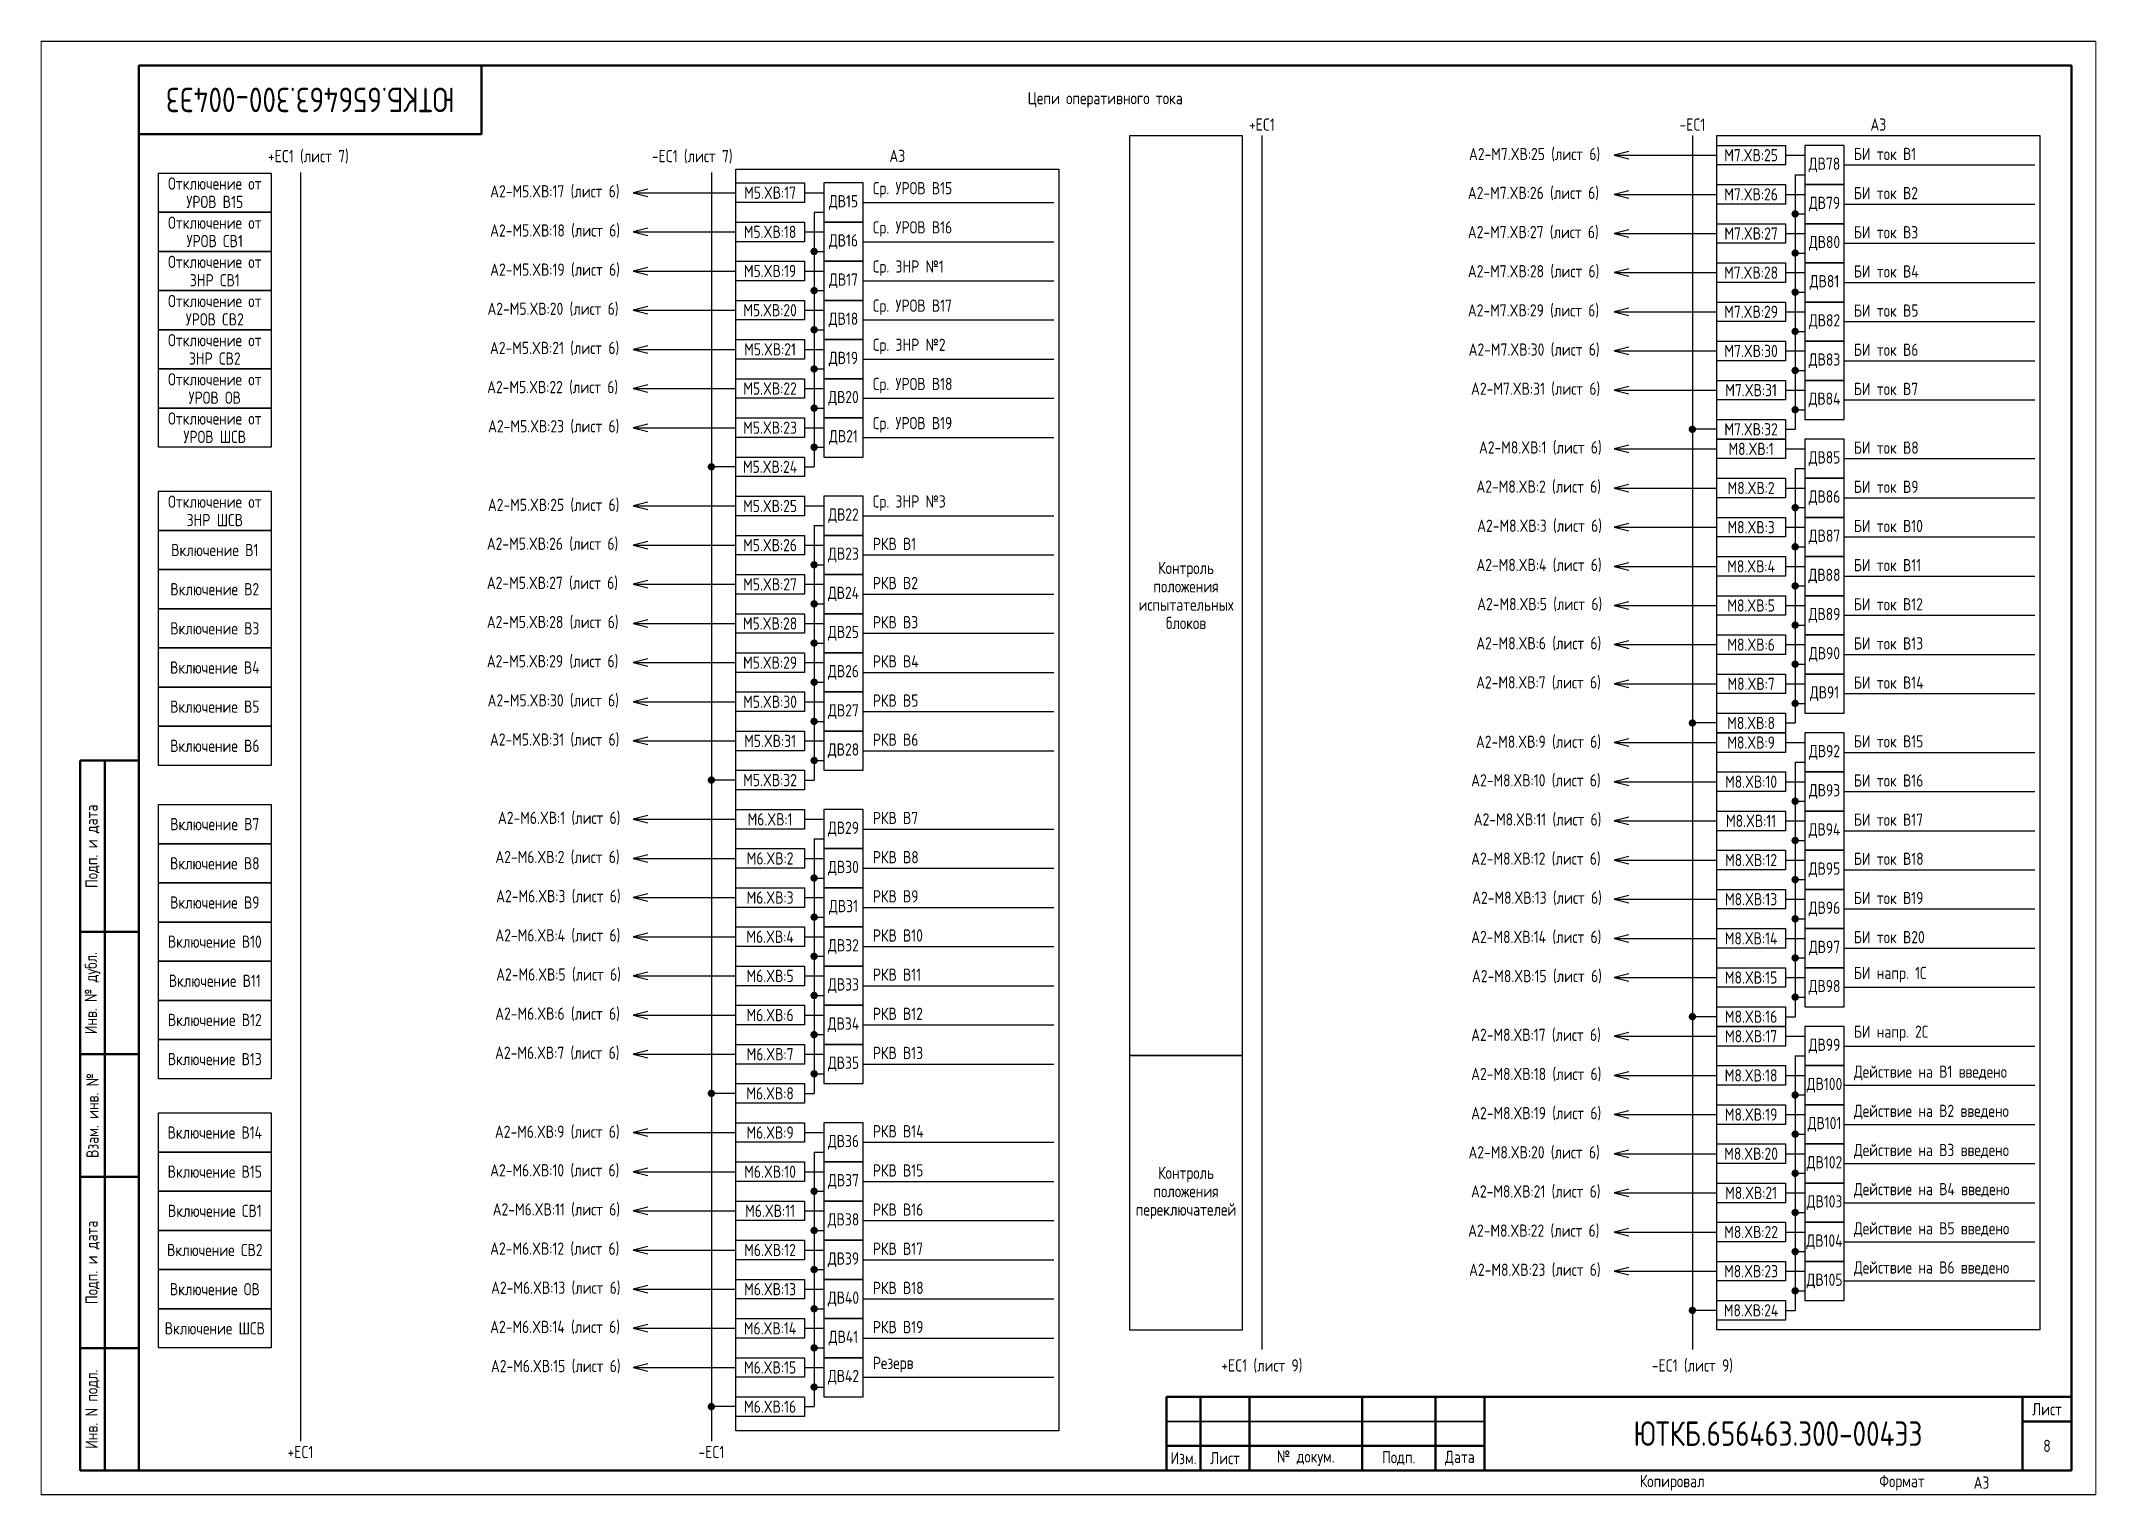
# Paper-space layout 'Лист8' of a CAD drawing. Header units: millimetres, sheet in inches. Extents: x 138.6 to 148.7, y 94.4 to 101.5.
# The model-space entities are those that its viewports show. They can reach past a viewport. Long polylines and large blocks are cut down to what shows.
import ezdxf

# ---------------------------------------------------------------- set-up
doc = ezdxf.new("R2010")
doc.units = ezdxf.units.MM
doc.styles.add('Gost_type_A', font='GOST_0.TTF')

psp = doc.layouts.new('Лист8')

msp = doc.modelspace()

# ---------------------------------------------------------------- texts
at = {"insert": (2995, 285), "char_height": 5, "width": 70, "attachment_point": 5, "rotation": 180, "style": 'Gost_type_A'}
msp.add_mtext('ЮТКБ.656463.300-004Э3', dxfattribs=at)
at = {"char_height": 2.5, "style": 'Gost_type_A'}
for s, insert, width, attachment_point, line_spacing_factor in [('Цепи оперативного тока', (3157.5, 285), 395, 5, 0.9), ('A3', (3315.52, 278.69), 66, 8, 0.9), ('A3', (3115, 272.29), 66, 8, 0.9), ('A2-M7.XВ:25 (лист 6)', (3231.85, 273.8), 31, 4, 0.8), ('Отключение от УРОВ B15', (2975.5, 266.02), 23, 5, 0.9), ('A2-M5.XВ:17 (лист 6)', (3031.78, 266.19), 31, 4, 0.8), ('A2-M7.XВ:26 (лист 6)', (3231.62, 265.86), 31, 4, 0.8), ('Отключение от УРОВ СB1', (2975.5, 258.02), 23, 5, 0.9), ('A2-M5.XВ:18 (лист 6)', (3031.78, 258.19), 31, 4, 0.8), ('A2-M7.XВ:27 (лист 6)', (3231.62, 257.86), 31, 4, 0.8), ('Отключение от ЗНР СВ1', (2975.5, 250.02), 23, 5, 0.9), ('A2-M5.XВ:19 (лист 6)', (3031.78, 250.19), 31, 4, 0.8), ('A2-M7.XВ:28 (лист 6)', (3231.62, 249.86), 31, 4, 0.8), ('Отключение от УРОВ СB2', (2975.5, 242.02), 23, 5, 0.9), ('A2-M5.XВ:20 (лист 6)', (3031.23, 242.19), 31, 4, 0.8), ('A2-M7.XВ:29 (лист 6)', (3231.62, 241.86), 31, 4, 0.8), ('Отключение от ЗНР СВ2', (2975.5, 234.02), 23, 5, 0.9), ('A2-M5.XВ:21 (лист 6)', (3031.74, 234.19), 31, 4, 0.8), ('A2-M7.XВ:30 (лист 6)', (3231.78, 233.86), 31, 4, 0.8), ('Отключение от УРОВ ОB', (2975.5, 226.02), 23, 5, 0.9), ('A2-M5.XВ:22 (лист 6)', (3031.16, 226.19), 31, 4, 0.8), ('A2-M7.XВ:31 (лист 6)', (3232.27, 225.86), 31, 4, 0.8), ('Отключение от УРОВ ШСB', (2975.5, 218.02), 23, 5, 0.9), ('A2-M5.XВ:23 (лист 6)', (3031.36, 218.19), 31, 4, 0.8), ('A2-M8.XВ:1 (лист 6)', (3233.89, 213.86), 31, 4, 0.8), ('A2-M8.XВ:2 (лист 6)', (3233.37, 205.86), 31, 4, 0.8), ('Отключение от ЗНР ШСВ', (2975.5, 201.02), 23, 5, 0.9), ('A2-M5.XВ:25 (лист 6)', (3031.32, 202.13), 31, 4, 0.8), ('A2-M8.XВ:3 (лист 6)', (3233.53, 197.86), 31, 4, 0.8), ('Включение В1', (2975.5, 193.02), 23, 5, 0.9), ('A2-M5.XВ:26 (лист 6)', (3031.1, 194.19), 31, 4, 0.8), ('Контроль положения\\Pиспытательных блоков', (3174.02, 183.74), 23, 5, 0.9), ('A2-M8.XВ:4 (лист 6)', (3233.37, 189.86), 31, 4, 0.8), ('Включение В2', (2975.5, 185.02), 23, 5, 0.9), ('A2-M5.XВ:27 (лист 6)', (3031.1, 186.19), 31, 4, 0.8), ('A2-M8.XВ:5 (лист 6)', (3233.53, 181.86), 31, 4, 0.8), ('Включение В3', (2975.5, 177.02), 23, 5, 0.9), ('A2-M5.XВ:28 (лист 6)', (3031.1, 178.19), 31, 4, 0.8), ('A2-M8.XВ:6 (лист 6)', (3233.34, 173.86), 31, 4, 0.8), ('Включение В4', (2975.5, 169.02), 23, 5, 0.9), ('A2-M5.XВ:29 (лист 6)', (3031.1, 170.19), 31, 4, 0.8), ('A2-M5.XВ:30 (лист 6)', (3031.26, 162.19), 31, 4, 0.8), ('A2-M8.XВ:7 (лист 6)', (3233.31, 165.86), 31, 4, 0.8), ('Включение В5', (2975.5, 161.02), 23, 5, 0.9), ('A2-M5.XВ:31 (лист 6)', (3031.74, 154.19), 31, 4, 0.8), ('Включение В6', (2975.5, 153.02), 23, 5, 0.9), ('A2-M8.XВ:9 (лист 6)', (3233.27, 153.73), 31, 4, 0.8), ('A2-M8.XВ:10 (лист 6)', (3232.3, 145.86), 31, 4, 0.8), ('A2-M6.XВ:1 (лист 6)', (3033.37, 138.19), 31, 4, 0.8), ('A2-M8.XВ:11 (лист 6)', (3232.82, 137.86), 31, 4, 0.8), ('Включение В7', (2975.5, 137.02), 23, 5, 0.9), ('Включение В8', (2975.5, 129.02), 23, 5, 0.9), ('A2-M6.XВ:2 (лист 6)', (3032.85, 130.19), 31, 4, 0.8), ('A2-M8.XВ:12 (лист 6)', (3232.3, 129.86), 31, 4, 0.8), ('Включение В9', (2975.5, 121.02), 23, 5, 0.9), ('A2-M6.XВ:3 (лист 6)', (3033.01, 122.19), 31, 4, 0.8), ('A2-M8.XВ:13 (лист 6)', (3232.5, 121.86), 31, 4, 0.8), ('Включение В10', (2975.5, 113.02), 23, 5, 0.9), ('A2-M6.XВ:4 (лист 6)', (3032.85, 114.19), 31, 4, 0.8), ('A2-M8.XВ:14 (лист 6)', (3232.3, 113.86), 31, 4, 0.8), ('Включение В11', (2975.5, 105.02), 23, 5, 0.9), ('A2-M6.XВ:5 (лист 6)', (3033.01, 106.19), 31, 4, 0.8), ('A2-M8.XВ:15 (лист 6)', (3232.46, 105.86), 31, 4, 0.8), ('Включение В12', (2975.5, 97.02), 23, 5, 0.9), ('A2-M6.XВ:6 (лист 6)', (3032.82, 98.19), 31, 4, 0.8), ('A2-M8.XВ:17 (лист 6)', (3232.3, 93.86), 31, 4, 0.8), ('Включение В13', (2975.5, 89.02), 23, 5, 0.9), ('A2-M6.XВ:7 (лист 6)', (3032.78, 90.19), 31, 4, 0.8), ('A2-M8.XВ:18 (лист 6)', (3232.3, 85.86), 31, 4, 0.8), ('A2-M6.XВ:9 (лист 6)', (3032.75, 74.06), 31, 4, 0.8), ('A2-M8.XВ:19 (лист 6)', (3232.3, 77.86), 31, 4, 0.8), ('Включение В14', (2975.5, 74.02), 23, 5, 0.9), ('A2-M8.XВ:20 (лист 6)', (3231.75, 69.86), 31, 4, 0.8), ('Включение В15', (2975.5, 66.02), 23, 5, 0.9), ('A2-M6.XВ:10 (лист 6)', (3031.78, 66.19), 31, 4, 0.8), ('Контроль положения\\Pпереключателей', (3174.02, 61.7), 23, 5, 0.9), ('A2-M8.XВ:21 (лист 6)', (3232.27, 61.86), 31, 4, 0.8), ('Включение СВ1', (2975.5, 58.02), 23, 5, 0.9), ('A2-M6.XВ:11 (лист 6)', (3032.3, 58.19), 31, 4, 0.8), ('A2-M8.XВ:22 (лист 6)', (3231.68, 53.86), 31, 4, 0.8), ('Включение СВ2', (2975.5, 50.02), 23, 5, 0.9), ('A2-M6.XВ:12 (лист 6)', (3031.78, 50.19), 31, 4, 0.8), ('A2-M8.XВ:23 (лист 6)', (3231.88, 45.86), 31, 4, 0.8), ('Включение ОВ', (2975.5, 42.02), 23, 5, 0.9), ('A2-M6.XВ:13 (лист 6)', (3031.97, 42.19), 31, 4, 0.8), ('Включение ШСВ', (2975.5, 34.02), 23, 5, 0.9), ('A2-M6.XВ:14 (лист 6)', (3031.78, 34.19), 31, 4, 0.8), ('A2-M6.XВ:15 (лист 6)', (3031.94, 26.19), 31, 4, 0.8)]:
    msp.add_mtext(s, dxfattribs=dict(at, insert=insert, width=width, attachment_point=attachment_point, line_spacing_factor=line_spacing_factor))
at = {"style": 'Gost_type_A'}
for s, insert, char_height, width, attachment_point in [('+EC1', (3189.52, 278.69), 2.5, 20, 8), ('-EC1', (3277.52, 278.69), 2.5, 20, 8), ('+EC1 (лист 7)', (2994.62, 272), 2.5, 17.4877, 8), ('-EC1 (лист 7)', (3073.08, 272), 2.5, 18.5192, 8), ('M7.XВ:25', (3289.52, 273.69), 2.5, 14, 5), ('БИ ток В1', (3310.52, 272.69), 2.5, 27.8465, 7), ('M5.XВ:17', (3089, 266.02), 2.5, 14, 5), ('Ср. УРОВ В15', (3110, 265.02), 2.5, 35.7119, 7), ('M7.XВ:26', (3289.52, 265.69), 2.5, 14, 5), ('БИ ток В2', (3310.52, 264.69), 2.5, 27.8465, 7), ('M5.XВ:18', (3089, 258.02), 2.5, 14, 5), ('Ср. УРОВ В16', (3110, 257.02), 2.5, 41.1416, 7), ('M7.XВ:27', (3289.52, 257.69), 2.5, 14, 5), ('БИ ток В3', (3310.52, 256.69), 2.5, 35.933, 7), ('Ср. ЗНР №1', (3110, 249.02), 2.5, 27.8465, 7), ('M5.XВ:19', (3089, 250.02), 2.5, 14, 5), ('M7.XВ:28', (3289.52, 249.69), 2.5, 14, 5), ('БИ ток В4', (3310.52, 248.69), 2.5, 41.868, 7), ('Ср. УРОВ В17', (3110, 241.02), 2.5, 27.8465, 7), ('M5.XВ:20', (3089, 242.02), 2.5, 14, 5), ('M7.XВ:29', (3289.52, 241.69), 2.5, 14, 5), ('БИ ток В5', (3310.52, 240.69), 2.5, 42.9636, 7), ('M5.XВ:21', (3089, 234.02), 2.5, 14, 5), ('Ср. ЗНР №2 ', (3110, 233.02), 2.5, 33.4848, 7), ('M7.XВ:30', (3289.52, 233.69), 2.5, 14, 5), ('БИ ток В6', (3310.52, 232.69), 2.5, 40.0707, 7), ('M5.XВ:22', (3089, 226.02), 2.5, 14, 5), ('Ср. УРОВ В18', (3110, 225.02), 2.5, 35.3544, 7), ('M7.XВ:31', (3289.52, 225.69), 2.5, 14, 5), ('БИ ток В7', (3310.52, 224.69), 2.5, 38, 7), ('M5.XВ:23', (3089, 218.02), 2.5, 14, 5), ('Ср. УРОВ В19', (3110, 217.02), 2.5, 27.8465, 7), ('M7.XВ:32', (3289.52, 217.69), 2.5, 14, 5), ('M8.XВ:1', (3289.52, 213.69), 2.5, 14, 5), ('БИ ток В8', (3310.52, 212.69), 2.5, 29.668, 7), ('M5.XВ:24', (3089, 210.02), 2.5, 14, 5), ('M8.XВ:2', (3289.52, 205.69), 2.5, 14, 5), ('БИ ток В9', (3310.52, 204.69), 2.5, 30.6324, 7), ('M5.XВ:25', (3089, 202.02), 2.5, 14, 5), ('Ср. ЗНР №3', (3110, 201.02), 2.5, 27.8465, 7), ('M8.XВ:3', (3289.52, 197.69), 2.5, 14, 5), ('БИ ток В10', (3310.52, 196.69), 2.5, 30.6324, 7), ('M5.XВ:26', (3089, 194.02), 2.5, 14, 5), ('РКВ В1', (3110, 193.02), 2.5, 27.8465, 7), ('M8.XВ:4', (3289.52, 189.69), 2.5, 14, 5), ('БИ ток В11', (3310.52, 188.69), 2.5, 27.8465, 7), ('M5.XВ:27', (3089, 186.02), 2.5, 14, 5), ('РКВ В2', (3110, 185.02), 2.5, 35.933, 7), ('M8.XВ:5', (3289.52, 181.69), 2.5, 14, 5), ('БИ ток В12', (3310.52, 180.69), 2.5, 27.8465, 7), ('M5.XВ:28', (3089, 178.02), 2.5, 14, 5), ('РКВ В3', (3110, 177.02), 2.5, 41.868, 7), ('M8.XВ:6', (3289.52, 173.69), 2.5, 14, 5), ('БИ ток В13', (3310.52, 172.69), 2.5, 27.8465, 7), ('M5.XВ:29', (3089, 170.02), 2.5, 14, 5), ('РКВ В4', (3110, 169.02), 2.5, 42.9636, 7), ('M8.XВ:7', (3289.52, 165.69), 2.5, 14, 5), ('БИ ток В14', (3310.52, 164.69), 2.5, 33.5921, 7), ('M5.XВ:30', (3089, 162.02), 2.5, 14, 5), ('РКВ В5', (3110, 161.02), 2.5, 40.0707, 7), ('РКВ В6', (3110, 153.02), 2.5, 38, 7), ('M8.XВ:8', (3289.52, 157.69), 2.5, 14, 5), ('M5.XВ:31', (3089, 154.02), 2.5, 14, 5), ('M8.XВ:9', (3289.52, 153.69), 2.5, 14, 5), ('БИ ток В15', (3310.52, 152.69), 2.5, 27.8465, 7), ('M5.XВ:32', (3089, 146.02), 2.5, 14, 5), ('БИ ток В16', (3310.52, 144.69), 2.5, 39.1584, 7), ('M8.XВ:10', (3289.52, 145.69), 2.5, 14, 5), ('M6.XВ:1', (3089, 138.02), 2.5, 14, 5), ('РКВ В7', (3110, 137.02), 2.5, 29.668, 7), ('M8.XВ:11', (3289.52, 137.69), 2.5, 14, 5), ('\\pxt5;БИ ток В17', (3310.52, 136.69), 2.5, 27.8465, 7), ('M6.XВ:2', (3089, 130.02), 2.5, 14, 5), ('РКВ В8', (3110, 129.02), 2.5, 30.6324, 7), ('M8.XВ:12', (3289.52, 129.69), 2.5, 14, 5), ('БИ ток В18', (3310.52, 128.69), 2.5, 36.4793, 7), ('M6.XВ:3', (3089, 122.02), 2.5, 14, 5), ('РКВ В9', (3110, 121.02), 2.5, 30.6324, 7), ('M8.XВ:13', (3289.52, 121.69), 2.5, 14, 5), ('\\pxt4;БИ ток В19', (3310.52, 120.69), 2.5, 27.8465, 7), ('M6.XВ:4', (3089, 114.02), 2.5, 14, 5), ('РКВ В10', (3110, 113.02), 2.5, 27.8465, 7), ('M8.XВ:14', (3289.52, 113.69), 2.5, 14, 5), ('БИ ток В20', (3310.52, 112.69), 2.5, 35.3878, 7), ('M6.XВ:5', (3089, 106.02), 2.5, 14, 5), ('РКВ В11', (3110, 105.02), 2.5, 27.8465, 7), ('M8.XВ:15', (3289.52, 105.69), 2.5, 14, 5), ('БИ напр. 1С', (3310.52, 104.69), 2.5, 27.8465, 7), ('M6.XВ:6', (3089, 98.02), 2.5, 14, 5), ('РКВ В12', (3110, 97.02), 2.5, 27.8465, 7), ('M8.XВ:16', (3289.52, 97.69), 2.5, 14, 5), ('M8.XВ:17', (3289.52, 93.69), 2.5, 14, 5), ('БИ напр. 2С', (3310.52, 92.69), 2.5, 35.7119, 7), ('M6.XВ:7', (3089, 90.02), 2.5, 14, 5), ('РКВ В13', (3110, 89.02), 2.5, 33.5921, 7), ('M8.XВ:18', (3289.52, 85.69), 2.5, 14, 5), ('Действие на В1 введено', (3310.52, 84.69), 2.5, 41.1416, 7), ('M6.XВ:8', (3089, 82.02), 2.5, 14, 5), ('M8.XВ:19', (3289.52, 77.69), 2.5, 14, 5), ('Действие на В2 введено', (3310.52, 76.69), 2.5, 36.2619, 7), ('M6.XВ:9', (3089, 74.02), 2.5, 14, 5), ('РКВ В14', (3110, 73.02), 2.5, 27.8465, 7), ('Действие на В3 введено', (3310.52, 68.69), 2.5, 34.3795, 7), ('M6.XВ:10', (3089, 66.02), 2.5, 14, 5), ('РКВ В15', (3110, 65.02), 2.5, 39.1584, 7), ('M8.XВ:20', (3289.52, 69.69), 2.5, 14, 5), ('Действие на В4 введено', (3310.52, 60.69), 2.5, 33.4848, 7), ('M6.XВ:11', (3089, 58.02), 2.5, 14, 5), ('РКВ В16', (3110, 57.02), 2.5, 27.8465, 7), ('M8.XВ:21', (3289.52, 61.69), 2.5, 14, 5), ('M8.XВ:22', (3289.52, 53.69), 2.5, 14, 5), ('Действие на В5 введено', (3310.52, 52.69), 2.5, 35.3544, 7), ('M6.XВ:12', (3089, 50.02), 2.5, 14, 5), ('РКВ В17', (3110, 49.02), 2.5, 36.4793, 7), ('M8.XВ:23', (3289.52, 45.69), 2.5, 14, 5), ('Действие на В6 введено', (3310.52, 44.69), 2.5, 38.1443, 7), ('M6.XВ:13', (3089, 42.02), 2.5, 14, 5), ('\\pxt4;РКВ В18', (3110, 41.02), 2.5, 27.8465, 7), ('M8.XВ:24', (3289.52, 37.69), 2.5, 14, 5), ('M6.XВ:14', (3089, 34.02), 2.5, 14, 5), ('РКВ В19', (3110, 33.02), 2.5, 35.3878, 7), ('M6.XВ:15', (3089, 26.02), 2.5, 14, 5), ('Резерв', (3110, 25.02), 2.5, 27.8465, 7), ('+EC1 (лист 9)', (3189.52, 27.69), 2.5, 20, 2), ('-EC1 (лист 9)', (3277.52, 27.69), 2.5, 20, 2), ('M6.XВ:16', (3089, 18.02), 2.5, 14, 5), ('ЮТКБ.656463.300-004Э3', (3295, 12.5), 5, 120, 5), ('+EC1', (2993, 10), 2.5, 20, 2), ('-EC1', (3077, 10), 2.5, 20, 2), ('8', (3350, 10), 2.5, 10, 5), ('A3', (3335, 2.5), 2.5, 20, 4)]:
    msp.add_mtext(s, dxfattribs=dict(at, insert=insert, char_height=char_height, width=width, attachment_point=attachment_point))
at = {"color": 2, "char_height": 2.5, "width": 7.9998, "attachment_point": 5, "style": 'Gost_type_A'}
for s, insert in [('ДВ78', (3304.52, 271.69)), ('ДВ15', (3104, 264.02)), ('ДВ79', (3304.52, 263.69)), ('ДВ16', (3104, 256.02)), ('ДВ80', (3304.52, 255.69)), ('ДВ17', (3104, 248.02)), ('ДВ81', (3304.52, 247.69)), ('ДВ18', (3104, 240.02)), ('ДВ82', (3304.52, 239.69)), ('ДВ19', (3104, 232.02)), ('ДВ83', (3304.52, 231.69)), ('ДВ20', (3104, 224.02)), ('ДВ84', (3304.52, 223.69)), ('ДВ21', (3104, 216.02)), ('ДВ85', (3304.52, 211.69)), ('ДВ86', (3304.52, 203.69)), ('ДВ22', (3104, 200.02)), ('ДВ23', (3104, 192.02)), ('ДВ87', (3304.52, 195.69)), ('ДВ88', (3304.52, 187.69)), ('ДВ24', (3104, 184.02)), ('ДВ89', (3304.52, 179.69)), ('ДВ25', (3104, 176.02)), ('ДВ90', (3304.52, 171.69)), ('ДВ26', (3104, 168.02)), ('ДВ91', (3304.52, 163.69)), ('ДВ27', (3104, 160.02)), ('ДВ28', (3104, 152.02)), ('ДВ92', (3304.52, 151.69)), ('ДВ93', (3304.52, 143.69)), ('ДВ29', (3104, 136.02)), ('ДВ94', (3304.52, 135.69)), ('ДВ30', (3104, 128.02)), ('ДВ95', (3304.52, 127.69)), ('ДВ31', (3104, 120.02)), ('ДВ96', (3304.52, 119.69)), ('ДВ32', (3104, 112.02)), ('ДВ97', (3304.52, 111.69)), ('ДВ33', (3104, 104.02)), ('ДВ98', (3304.52, 103.69)), ('ДВ34', (3104, 96.02)), ('ДВ99', (3304.52, 91.69)), ('ДВ35', (3104, 88.02)), ('ДВ100', (3304.52, 83.69)), ('ДВ101', (3304.52, 75.69)), ('ДВ36', (3104, 72.02)), ('ДВ102', (3304.52, 67.69)), ('ДВ37', (3104, 64.02)), ('ДВ103', (3304.52, 59.69)), ('ДВ38', (3104, 56.02)), ('ДВ104', (3304.52, 51.69)), ('ДВ39', (3104, 48.02)), ('ДВ105', (3304.52, 43.69)), ('ДВ40', (3104, 40.02)), ('ДВ41', (3104, 32.02)), ('ДВ42', (3104, 24.02))]:
    msp.add_mtext(s, dxfattribs=dict(at, insert=insert))

# ---------------------------------------------------------------- blocks, each defined once
blk = doc.blocks.new('Формат_А3')
blk.add_lwpolyline([(-420, 297), (0, 297), (0, 0), (-420, 0)], close=True)
at = {"lineweight": 50}
blk.add_lwpolyline([(-400, 292), (-5, 292), (-5, 5), (-400, 5)], close=True, dxfattribs=at)
blk = doc.blocks.new('Штамп угловой верхний')
at = {"lineweight": 50}
blk.add_lwpolyline([(0, 0), (70, 0), (70, -14), (0, -14)], close=True, dxfattribs=at)
blk = doc.blocks.new('Штамп левый нижний')
at = {"lineweight": 50}
for points in [[(-12, 145), (-7, 145), (-7, 110), (-12, 110)], [(-7, 145), (0, 145), (0, 110), (-7, 110)], [(-12, 110), (-7, 110), (-7, 85), (-12, 85)], [(-7, 110), (0, 110), (0, 85), (-7, 85)], [(-12, 85), (-7, 85), (-7, 60), (-12, 60)], [(-7, 85), (0, 85), (0, 60), (-7, 60)], [(-12, 60), (-7, 60), (-7, 25), (-12, 25)], [(-7, 60), (0, 60), (0, 25), (-7, 25)], [(-12, 25), (-7, 25), (-7, 0), (-12, 0)], [(-7, 25), (0, 25), (0, 0), (-7, 0)]]:
    blk.add_lwpolyline(points, close=True, dxfattribs=at)
at = {"char_height": 2.5, "attachment_point": 5, "rotation": 90, "style": 'Gost_type_A'}
for s, insert, width in [('Подп. и дата', (-9.5, 127.5), 35), ('Инв. № дубл.', (-9.5, 97.5), 25), ('Взам. инв. №', (-9.5, 72.5), 25), ('Подп. и дата', (-9.5, 42.5), 35), ('Инв. N подл.', (-9.5, 12.5), 25)]:
    blk.add_mtext(s, dxfattribs=dict(at, insert=insert, width=width))
blk = doc.blocks.new('Штамп малый нижний')
at = {"lineweight": 50}
for points in [[(-185, 15), (-178, 15), (-178, 5), (-185, 5)], [(-178, 15), (-168, 15), (-168, 5), (-178, 5)], [(-168, 15), (-145, 15), (-145, 5), (-168, 5)], [(-145, 15), (-130, 15), (-130, 5), (-145, 5)], [(-130, 15), (-120, 15), (-120, 5), (-130, 5)], [(-120, 15), (-10, 15), (-10, 0), (-120, 0)], [(-10, 15), (0, 15), (0, 10), (-10, 10)], [(-10, 10), (0, 10), (0, 0), (-10, 0)], [(-185, 5), (-178, 5), (-178, 0), (-185, 0)], [(-178, 5), (-168, 5), (-168, 0), (-178, 0)], [(-168, 5), (-145, 5), (-145, 0), (-168, 0)], [(-145, 5), (-130, 5), (-130, 0), (-145, 0)], [(-130, 5), (-120, 5), (-120, 0), (-130, 0)]]:
    blk.add_lwpolyline(points, close=True, dxfattribs=at)
for points in [[(-185, 15), (-178, 15), (-178, 10), (-185, 10)], [(-178, 15), (-168, 15), (-168, 10), (-178, 10)], [(-168, 15), (-145, 15), (-145, 10), (-168, 10)], [(-145, 15), (-130, 15), (-130, 10), (-145, 10)], [(-130, 15), (-120, 15), (-120, 10), (-130, 10)], [(-185, 10), (-178, 10), (-178, 5), (-185, 5)], [(-178, 10), (-168, 10), (-168, 5), (-178, 5)], [(-168, 10), (-145, 10), (-145, 5), (-168, 5)], [(-145, 10), (-130, 10), (-130, 5), (-145, 5)], [(-130, 10), (-120, 10), (-120, 5), (-130, 5)]]:
    blk.add_lwpolyline(points, close=True)
at = {"char_height": 2.5, "style": 'Gost_type_A'}
for s, insert, width, attachment_point in [('Лист', (-5, 12.5), 10, 5), ('Изм.', (-181.5, 2.5), 7, 5), ('Лист', (-173, 2.5), 10, 5), ('№ докум.', (-156.5, 2.5), 23, 5), ('Подп.', (-137.5, 2.5), 15, 5), ('Дата', (-125, 2.5), 10, 5), ('Копировал', (-75, -2.53), 13.1202, 6), ('Формат', (-30, -2.53), 13.1202, 6)]:
    blk.add_mtext(s, dxfattribs=dict(at, insert=insert, width=width, attachment_point=attachment_point))
blk = doc.blocks.new('POINT')
at = {"const_width": 0.75}
blk.add_lwpolyline([(-0.375, 0, 1), (0.375, 0, 1)], format="xyb", close=True, dxfattribs=at)

# ---------------------------------------------------------------- linework, layer by layer
for p, q in [((3189.52, 277.69), (3189.52, 29.69)), ((3277.52, 277.69), (3277.52, 29.69)), ((3261.52, 273.69), (3282.52, 273.69)), ((3296.52, 273.69), (3300.52, 273.69)), ((2993, 270.17), (2993, 11)), ((3077, 270.17), (3077, 11)), ((3298.52, 269.69), (3300.52, 269.69)), ((3298.52, 269.69), (3298.52, 217.69)), ((3308.52, 271.69), (3347.52, 271.69)), ((3061, 266.02), (3082, 266.02)), ((3096, 266.02), (3100, 266.02)), ((3261.52, 265.69), (3282.52, 265.69)), ((3296.52, 265.69), (3300.52, 265.69)), ((3098, 262.02), (3100, 262.02)), ((3098, 262.02), (3098, 210.02)), ((3108, 264.02), (3147, 264.02)), ((3298.52, 261.69), (3300.52, 261.69)), ((3308.52, 263.69), (3347.52, 263.69)), ((3061, 258.02), (3082, 258.02)), ((3096, 258.02), (3100, 258.02)), ((3261.52, 257.69), (3282.52, 257.69)), ((3296.52, 257.69), (3300.52, 257.69)), ((3098, 254.02), (3100, 254.02)), ((3108, 256.02), (3147, 256.02)), ((3298.52, 253.69), (3300.52, 253.69)), ((3308.52, 255.69), (3347.52, 255.69)), ((3061, 250.02), (3082, 250.02)), ((3096, 250.02), (3100, 250.02)), ((3108, 248.02), (3147, 248.02)), ((3261.52, 249.69), (3282.52, 249.69)), ((3296.52, 249.69), (3300.52, 249.69)), ((3098, 246.02), (3100, 246.02)), ((3298.52, 245.69), (3300.52, 245.69)), ((3308.52, 247.69), (3347.52, 247.69)), ((3061, 242.02), (3082, 242.02)), ((3096, 242.02), (3100, 242.02)), ((3108, 240.02), (3147, 240.02)), ((3261.52, 241.69), (3282.52, 241.69)), ((3296.52, 241.69), (3300.52, 241.69)), ((3308.52, 239.69), (3347.52, 239.69)), ((3098, 238.02), (3100, 238.02)), ((3298.52, 237.69), (3300.52, 237.69)), ((3061, 234.02), (3082, 234.02)), ((3096, 234.02), (3100, 234.02)), ((3108, 232.02), (3147, 232.02)), ((3261.52, 233.69), (3282.52, 233.69)), ((3296.52, 233.69), (3300.52, 233.69)), ((3308.52, 231.69), (3347.52, 231.69)), ((3098, 230.02), (3100, 230.02)), ((3298.52, 229.69), (3300.52, 229.69)), ((3061, 226.02), (3082, 226.02)), ((3096, 226.02), (3100, 226.02)), ((3108, 224.02), (3147, 224.02)), ((3261.52, 225.69), (3282.52, 225.69)), ((3296.52, 225.69), (3300.52, 225.69)), ((3308.52, 223.69), (3347.52, 223.69)), ((3098, 222.02), (3100, 222.02)), ((3298.52, 221.69), (3300.52, 221.69)), ((3061, 218.02), (3082, 218.02)), ((3096, 218.02), (3100, 218.02)), ((3108, 216.02), (3147, 216.02)), ((3282.52, 217.69), (3277.52, 217.69)), ((3296.52, 217.69), (3298.52, 217.69)), ((3082, 210.02), (3077, 210.02)), ((3096, 210.02), (3098, 210.02)), ((3098, 214.02), (3100, 214.02)), ((3261.52, 213.69), (3282.52, 213.69)), ((3296.52, 213.69), (3300.52, 213.69)), ((3308.52, 211.69), (3347.52, 211.69)), ((3298.52, 209.69), (3300.52, 209.69)), ((3298.52, 209.69), (3298.52, 157.69)), ((3061, 202.02), (3082, 202.02)), ((3096, 202.02), (3100, 202.02)), ((3261.52, 205.69), (3282.52, 205.69)), ((3296.52, 205.69), (3300.52, 205.69)), ((3298.52, 201.69), (3300.52, 201.69)), ((3308.52, 203.69), (3347.52, 203.69)), ((3098, 198.02), (3100, 198.02)), ((3098, 198.02), (3098, 146.02)), ((3108, 200.02), (3147, 200.02)), ((3261.52, 197.69), (3282.52, 197.69)), ((3296.52, 197.69), (3300.52, 197.69)), ((3061, 194.02), (3082, 194.02)), ((3096, 194.02), (3100, 194.02)), ((3298.52, 193.69), (3300.52, 193.69)), ((3308.52, 195.69), (3347.52, 195.69)), ((3098, 190.02), (3100, 190.02)), ((3108, 192.02), (3147, 192.02)), ((3261.52, 189.69), (3282.52, 189.69)), ((3296.52, 189.69), (3300.52, 189.69)), ((3061, 186.02), (3082, 186.02)), ((3096, 186.02), (3100, 186.02)), ((3298.52, 185.69), (3300.52, 185.69)), ((3308.52, 187.69), (3347.52, 187.69)), ((3098, 182.02), (3100, 182.02)), ((3108, 184.02), (3147, 184.02)), ((3261.52, 181.69), (3282.52, 181.69)), ((3296.52, 181.69), (3300.52, 181.69)), ((3061, 178.02), (3082, 178.02)), ((3096, 178.02), (3100, 178.02)), ((3298.52, 177.69), (3300.52, 177.69)), ((3308.52, 179.69), (3347.52, 179.69)), ((3098, 174.02), (3100, 174.02)), ((3108, 176.02), (3147, 176.02)), ((3261.52, 173.69), (3282.52, 173.69)), ((3296.52, 173.69), (3300.52, 173.69)), ((3061, 170.02), (3082, 170.02)), ((3096, 170.02), (3100, 170.02)), ((3108, 168.02), (3147, 168.02)), ((3298.52, 169.69), (3300.52, 169.69)), ((3308.52, 171.69), (3347.52, 171.69)), ((3098, 166.02), (3100, 166.02)), ((3261.52, 165.69), (3282.52, 165.69)), ((3296.52, 165.69), (3300.52, 165.69)), ((3061, 162.02), (3082, 162.02)), ((3096, 162.02), (3100, 162.02)), ((3108, 160.02), (3147, 160.02)), ((3298.52, 161.69), (3300.52, 161.69)), ((3308.52, 163.69), (3347.52, 163.69)), ((3098, 158.02), (3100, 158.02)), ((3282.52, 157.69), (3277.52, 157.69)), ((3296.52, 157.69), (3298.52, 157.69)), ((3061, 154.02), (3082, 154.02)), ((3096, 154.02), (3100, 154.02)), ((3108, 152.02), (3147, 152.02)), ((3261.52, 153.69), (3282.52, 153.69)), ((3296.52, 153.69), (3300.52, 153.69)), ((3308.52, 151.69), (3347.52, 151.69)), ((3098, 150.02), (3100, 150.02)), ((3298.52, 149.69), (3300.52, 149.69)), ((3298.52, 149.69), (3298.52, 97.69)), ((3082, 146.02), (3077, 146.02)), ((3096, 146.02), (3098, 146.02)), ((3261.52, 145.69), (3282.52, 145.69)), ((3296.52, 145.69), (3300.52, 145.69)), ((3308.52, 143.69), (3347.52, 143.69)), ((3298.52, 141.69), (3300.52, 141.69)), ((3061, 138.02), (3082, 138.02)), ((3096, 138.02), (3100, 138.02)), ((3108, 136.02), (3147, 136.02)), ((3261.52, 137.69), (3282.52, 137.69)), ((3296.52, 137.69), (3300.52, 137.69)), ((3308.52, 135.69), (3347.52, 135.69)), ((3098, 134.02), (3100, 134.02)), ((3098, 134.02), (3098, 82.02)), ((3298.52, 133.69), (3300.52, 133.69)), ((3061, 130.02), (3082, 130.02)), ((3096, 130.02), (3100, 130.02)), ((3098, 126.02), (3100, 126.02)), ((3108, 128.02), (3147, 128.02)), ((3261.52, 129.69), (3282.52, 129.69)), ((3296.52, 129.69), (3300.52, 129.69)), ((3308.52, 127.69), (3347.52, 127.69)), ((3061, 122.02), (3082, 122.02)), ((3096, 122.02), (3100, 122.02)), ((3298.52, 125.69), (3300.52, 125.69)), ((3098, 118.02), (3100, 118.02)), ((3108, 120.02), (3147, 120.02)), ((3261.52, 121.69), (3282.52, 121.69)), ((3296.52, 121.69), (3300.52, 121.69)), ((3298.52, 117.69), (3300.52, 117.69)), ((3308.52, 119.69), (3347.52, 119.69)), ((3061, 114.02), (3082, 114.02)), ((3096, 114.02), (3100, 114.02)), ((3261.52, 113.69), (3282.52, 113.69)), ((3296.52, 113.69), (3300.52, 113.69)), ((3098, 110.02), (3100, 110.02)), ((3108, 112.02), (3147, 112.02)), ((3298.52, 109.69), (3300.52, 109.69)), ((3308.52, 111.69), (3347.52, 111.69)), ((3061, 106.02), (3082, 106.02)), ((3096, 106.02), (3100, 106.02)), ((3261.52, 105.69), (3282.52, 105.69)), ((3296.52, 105.69), (3300.52, 105.69)), ((3098, 102.02), (3100, 102.02)), ((3108, 104.02), (3147, 104.02)), ((3298.52, 101.69), (3300.52, 101.69)), ((3308.52, 103.69), (3347.52, 103.69)), ((3061, 98.02), (3082, 98.02)), ((3096, 98.02), (3100, 98.02)), ((3282.52, 97.69), (3277.52, 97.69)), ((3296.52, 97.69), (3298.52, 97.69)), ((3098, 94.02), (3100, 94.02)), ((3108, 96.02), (3147, 96.02)), ((3261.52, 93.69), (3282.52, 93.69)), ((3296.52, 93.69), (3300.52, 93.69)), ((3061, 90.02), (3082, 90.02)), ((3096, 90.02), (3100, 90.02)), ((3298.52, 89.69), (3300.52, 89.69)), ((3298.52, 89.69), (3298.52, 37.69)), ((3308.52, 91.69), (3347.52, 91.69)), ((3098, 86.02), (3100, 86.02)), ((3108, 88.02), (3147, 88.02)), ((3261.52, 85.69), (3282.52, 85.69)), ((3296.52, 85.69), (3300.52, 85.69)), ((3082, 82.02), (3077, 82.02)), ((3096, 82.02), (3098, 82.02)), ((3298.52, 81.69), (3300.52, 81.69)), ((3308.52, 83.69), (3347.52, 83.69)), ((3261.52, 77.69), (3282.52, 77.69)), ((3296.52, 77.69), (3300.52, 77.69)), ((3308.52, 75.69), (3347.52, 75.69)), ((3061, 74.02), (3082, 74.02)), ((3096, 74.02), (3100, 74.02)), ((3108, 72.02), (3147, 72.02)), ((3298.52, 73.69), (3300.52, 73.69)), ((3098, 70.02), (3100, 70.02)), ((3098, 70.02), (3098, 18.02)), ((3261.52, 69.69), (3282.52, 69.69)), ((3296.52, 69.69), (3300.52, 69.69)), ((3308.52, 67.69), (3347.52, 67.69)), ((3061, 66.02), (3082, 66.02)), ((3096, 66.02), (3100, 66.02)), ((3108, 64.02), (3147, 64.02)), ((3298.52, 65.69), (3300.52, 65.69)), ((3098, 62.02), (3100, 62.02)), ((3261.52, 61.69), (3282.52, 61.69)), ((3296.52, 61.69), (3300.52, 61.69)), ((3308.52, 59.69), (3347.52, 59.69)), ((3061, 58.02), (3082, 58.02)), ((3096, 58.02), (3100, 58.02)), ((3108, 56.02), (3147, 56.02)), ((3298.52, 57.69), (3300.52, 57.69)), ((3098, 54.02), (3100, 54.02)), ((3261.52, 53.69), (3282.52, 53.69)), ((3296.52, 53.69), (3300.52, 53.69)), ((3308.52, 51.69), (3347.52, 51.69)), ((3061, 50.02), (3082, 50.02)), ((3096, 50.02), (3100, 50.02)), ((3108, 48.02), (3147, 48.02)), ((3298.52, 49.69), (3300.52, 49.69)), ((3061, 42.02), (3082, 42.02)), ((3096, 42.02), (3100, 42.02)), ((3098, 46.02), (3100, 46.02)), ((3261.52, 45.69), (3282.52, 45.69)), ((3296.52, 45.69), (3300.52, 45.69)), ((3308.52, 43.69), (3347.52, 43.69)), ((3098, 38.02), (3100, 38.02)), ((3108, 40.02), (3147, 40.02)), ((3298.52, 41.69), (3300.52, 41.69)), ((3061, 34.02), (3082, 34.02)), ((3096, 34.02), (3100, 34.02)), ((3282.52, 37.69), (3277.52, 37.69)), ((3296.52, 37.69), (3298.52, 37.69)), ((3098, 30.02), (3100, 30.02)), ((3108, 32.02), (3147, 32.02)), ((3061, 26.02), (3082, 26.02)), ((3096, 26.02), (3100, 26.02)), ((3098, 22.02), (3100, 22.02)), ((3108, 24.02), (3147, 24.02)), ((3082, 18.02), (3077, 18.02)), ((3096, 18.02), (3098, 18.02))]:
    msp.add_line(p, q)
for points in [[(3185.52, 89.78), (3162.52, 89.78), (3162.52, 277.69), (3185.52, 277.69)], [(3282.52, 277.69), (3348.52, 277.69), (3348.52, 33.69), (3282.52, 33.69)], [(3282.52, 275.69), (3296.52, 275.69), (3296.52, 271.69), (3282.52, 271.69)], [(2987, 262.02), (2964, 262.02), (2964, 270.02), (2987, 270.02)], [(3082, 270.8), (3148, 270.8), (3148, 13.11), (3082, 13.11)], [(3082, 268.02), (3096, 268.02), (3096, 264.02), (3082, 264.02)], [(3282.52, 267.69), (3296.52, 267.69), (3296.52, 263.69), (3282.52, 263.69)], [(2987, 254.02), (2964, 254.02), (2964, 262.02), (2987, 262.02)], [(3082, 260.02), (3096, 260.02), (3096, 256.02), (3082, 256.02)], [(3282.52, 259.69), (3296.52, 259.69), (3296.52, 255.69), (3282.52, 255.69)], [(2987, 246.02), (2964, 246.02), (2964, 254.02), (2987, 254.02)], [(3082, 252.02), (3096, 252.02), (3096, 248.02), (3082, 248.02)], [(3282.52, 251.69), (3296.52, 251.69), (3296.52, 247.69), (3282.52, 247.69)], [(2987, 238.02), (2964, 238.02), (2964, 246.02), (2987, 246.02)], [(3082, 244.02), (3096, 244.02), (3096, 240.02), (3082, 240.02)], [(3282.52, 243.69), (3296.52, 243.69), (3296.52, 239.69), (3282.52, 239.69)], [(2987, 230.02), (2964, 230.02), (2964, 238.02), (2987, 238.02)], [(3082, 236.02), (3096, 236.02), (3096, 232.02), (3082, 232.02)], [(3282.52, 235.69), (3296.52, 235.69), (3296.52, 231.69), (3282.52, 231.69)], [(2987, 222.02), (2964, 222.02), (2964, 230.02), (2987, 230.02)], [(3082, 228.02), (3096, 228.02), (3096, 224.02), (3082, 224.02)], [(3282.52, 227.69), (3296.52, 227.69), (3296.52, 223.69), (3282.52, 223.69)], [(2987, 214.02), (2964, 214.02), (2964, 222.02), (2987, 222.02)], [(3082, 220.02), (3096, 220.02), (3096, 216.02), (3082, 216.02)], [(3282.52, 219.69), (3296.52, 219.69), (3296.52, 215.69), (3282.52, 215.69)], [(3282.52, 215.69), (3296.52, 215.69), (3296.52, 211.69), (3282.52, 211.69)], [(3082, 212.02), (3096, 212.02), (3096, 208.02), (3082, 208.02)], [(3282.52, 207.69), (3296.52, 207.69), (3296.52, 203.69), (3282.52, 203.69)], [(2987, 197.02), (2964, 197.02), (2964, 205.02), (2987, 205.02)], [(3082, 204.02), (3096, 204.02), (3096, 200.02), (3082, 200.02)], [(3282.52, 199.69), (3296.52, 199.69), (3296.52, 195.69), (3282.52, 195.69)], [(2987, 189.02), (2964, 189.02), (2964, 197.02), (2987, 197.02)], [(3082, 196.02), (3096, 196.02), (3096, 192.02), (3082, 192.02)], [(2987, 181.02), (2964, 181.02), (2964, 189.02), (2987, 189.02)], [(3282.52, 191.69), (3296.52, 191.69), (3296.52, 187.69), (3282.52, 187.69)], [(3082, 188.02), (3096, 188.02), (3096, 184.02), (3082, 184.02)], [(2987, 173.02), (2964, 173.02), (2964, 181.02), (2987, 181.02)], [(3282.52, 183.69), (3296.52, 183.69), (3296.52, 179.69), (3282.52, 179.69)], [(3082, 180.02), (3096, 180.02), (3096, 176.02), (3082, 176.02)], [(2987, 165.02), (2964, 165.02), (2964, 173.02), (2987, 173.02)], [(3282.52, 175.69), (3296.52, 175.69), (3296.52, 171.69), (3282.52, 171.69)], [(3082, 172.02), (3096, 172.02), (3096, 168.02), (3082, 168.02)], [(2987, 157.02), (2964, 157.02), (2964, 165.02), (2987, 165.02)], [(3082, 164.02), (3096, 164.02), (3096, 160.02), (3082, 160.02)], [(3282.52, 167.69), (3296.52, 167.69), (3296.52, 163.69), (3282.52, 163.69)], [(3282.52, 159.69), (3296.52, 159.69), (3296.52, 155.69), (3282.52, 155.69)], [(2987, 149.02), (2964, 149.02), (2964, 157.02), (2987, 157.02)], [(3082, 156.02), (3096, 156.02), (3096, 152.02), (3082, 152.02)], [(3282.52, 155.69), (3296.52, 155.69), (3296.52, 151.69), (3282.52, 151.69)], [(3082, 148.02), (3096, 148.02), (3096, 144.02), (3082, 144.02)], [(3282.52, 147.69), (3296.52, 147.69), (3296.52, 143.69), (3282.52, 143.69)], [(2987, 133.02), (2964, 133.02), (2964, 141.02), (2987, 141.02)], [(3082, 140.02), (3096, 140.02), (3096, 136.02), (3082, 136.02)], [(3282.52, 139.69), (3296.52, 139.69), (3296.52, 135.69), (3282.52, 135.69)], [(2987, 125.02), (2964, 125.02), (2964, 133.02), (2987, 133.02)], [(3082, 132.02), (3096, 132.02), (3096, 128.02), (3082, 128.02)], [(3282.52, 131.69), (3296.52, 131.69), (3296.52, 127.69), (3282.52, 127.69)], [(2987, 117.02), (2964, 117.02), (2964, 125.02), (2987, 125.02)], [(3082, 124.02), (3096, 124.02), (3096, 120.02), (3082, 120.02)], [(3282.52, 123.69), (3296.52, 123.69), (3296.52, 119.69), (3282.52, 119.69)], [(2987, 109.02), (2964, 109.02), (2964, 117.02), (2987, 117.02)], [(3082, 116.02), (3096, 116.02), (3096, 112.02), (3082, 112.02)], [(3282.52, 115.69), (3296.52, 115.69), (3296.52, 111.69), (3282.52, 111.69)], [(2987, 101.02), (2964, 101.02), (2964, 109.02), (2987, 109.02)], [(3082, 108.02), (3096, 108.02), (3096, 104.02), (3082, 104.02)], [(3282.52, 107.69), (3296.52, 107.69), (3296.52, 103.69), (3282.52, 103.69)], [(2987, 93.02), (2964, 93.02), (2964, 101.02), (2987, 101.02)], [(3082, 100.02), (3096, 100.02), (3096, 96.02), (3082, 96.02)], [(3282.52, 99.69), (3296.52, 99.69), (3296.52, 95.69), (3282.52, 95.69)], [(2987, 85.02), (2964, 85.02), (2964, 93.02), (2987, 93.02)], [(3282.52, 95.69), (3296.52, 95.69), (3296.52, 91.69), (3282.52, 91.69)], [(3082, 92.02), (3096, 92.02), (3096, 88.02), (3082, 88.02)], [(3185.52, 33.63), (3162.52, 33.63), (3162.52, 89.78), (3185.52, 89.78)], [(3082, 84.02), (3096, 84.02), (3096, 80.02), (3082, 80.02)], [(3282.52, 87.69), (3296.52, 87.69), (3296.52, 83.69), (3282.52, 83.69)], [(2987, 70.02), (2964, 70.02), (2964, 78.02), (2987, 78.02)], [(3082, 76.02), (3096, 76.02), (3096, 72.02), (3082, 72.02)], [(3282.52, 79.69), (3296.52, 79.69), (3296.52, 75.69), (3282.52, 75.69)], [(3282.52, 71.69), (3296.52, 71.69), (3296.52, 67.69), (3282.52, 67.69)], [(2987, 62.02), (2964, 62.02), (2964, 70.02), (2987, 70.02)], [(3082, 68.02), (3096, 68.02), (3096, 64.02), (3082, 64.02)], [(3282.52, 63.69), (3296.52, 63.69), (3296.52, 59.69), (3282.52, 59.69)], [(2987, 54.02), (2964, 54.02), (2964, 62.02), (2987, 62.02)], [(3082, 60.02), (3096, 60.02), (3096, 56.02), (3082, 56.02)], [(3282.52, 55.69), (3296.52, 55.69), (3296.52, 51.69), (3282.52, 51.69)], [(2987, 46.02), (2964, 46.02), (2964, 54.02), (2987, 54.02)], [(3082, 52.02), (3096, 52.02), (3096, 48.02), (3082, 48.02)], [(3282.52, 47.69), (3296.52, 47.69), (3296.52, 43.69), (3282.52, 43.69)], [(2987, 38.02), (2964, 38.02), (2964, 46.02), (2987, 46.02)], [(3082, 44.02), (3096, 44.02), (3096, 40.02), (3082, 40.02)], [(2987, 30.02), (2964, 30.02), (2964, 38.02), (2987, 38.02)], [(3282.52, 39.69), (3296.52, 39.69), (3296.52, 35.69), (3282.52, 35.69)], [(3082, 36.02), (3096, 36.02), (3096, 32.02), (3082, 32.02)], [(3082, 28.02), (3096, 28.02), (3096, 24.02), (3082, 24.02)], [(3082, 20.02), (3096, 20.02), (3096, 16.02), (3082, 16.02)]]:
    msp.add_lwpolyline(points, close=True)
for points in [[(3264.52, 274.44), (3261.52, 273.69), (3264.52, 272.94)], [(3064, 266.77), (3061, 266.02), (3064, 265.27)], [(3264.52, 266.44), (3261.52, 265.69), (3264.52, 264.94)], [(3064, 258.77), (3061, 258.02), (3064, 257.27)], [(3264.52, 258.44), (3261.52, 257.69), (3264.52, 256.94)], [(3064, 250.77), (3061, 250.02), (3064, 249.27)], [(3264.52, 250.44), (3261.52, 249.69), (3264.52, 248.94)], [(3064, 242.77), (3061, 242.02), (3064, 241.27)], [(3264.52, 242.44), (3261.52, 241.69), (3264.52, 240.94)], [(3064, 234.77), (3061, 234.02), (3064, 233.27)], [(3264.52, 234.44), (3261.52, 233.69), (3264.52, 232.94)], [(3064, 226.77), (3061, 226.02), (3064, 225.27)], [(3264.52, 226.44), (3261.52, 225.69), (3264.52, 224.94)], [(3064, 218.77), (3061, 218.02), (3064, 217.27)], [(3264.52, 214.44), (3261.52, 213.69), (3264.52, 212.94)], [(3264.52, 206.44), (3261.52, 205.69), (3264.52, 204.94)], [(3064, 202.77), (3061, 202.02), (3064, 201.27)], [(3264.52, 198.44), (3261.52, 197.69), (3264.52, 196.94)], [(3064, 194.77), (3061, 194.02), (3064, 193.27)], [(3264.52, 190.44), (3261.52, 189.69), (3264.52, 188.94)], [(3064, 186.77), (3061, 186.02), (3064, 185.27)], [(3264.52, 182.44), (3261.52, 181.69), (3264.52, 180.94)], [(3064, 178.77), (3061, 178.02), (3064, 177.27)], [(3264.52, 174.44), (3261.52, 173.69), (3264.52, 172.94)], [(3064, 170.77), (3061, 170.02), (3064, 169.27)], [(3264.52, 166.44), (3261.52, 165.69), (3264.52, 164.94)], [(3064, 162.77), (3061, 162.02), (3064, 161.27)], [(3064, 154.77), (3061, 154.02), (3064, 153.27)], [(3264.52, 154.44), (3261.52, 153.69), (3264.52, 152.94)], [(3264.52, 146.44), (3261.52, 145.69), (3264.52, 144.94)], [(3064, 138.77), (3061, 138.02), (3064, 137.27)], [(3264.52, 138.44), (3261.52, 137.69), (3264.52, 136.94)], [(3064, 130.77), (3061, 130.02), (3064, 129.27)], [(3264.52, 130.44), (3261.52, 129.69), (3264.52, 128.94)], [(3064, 122.77), (3061, 122.02), (3064, 121.27)], [(3264.52, 122.44), (3261.52, 121.69), (3264.52, 120.94)], [(3064, 114.77), (3061, 114.02), (3064, 113.27)], [(3264.52, 114.44), (3261.52, 113.69), (3264.52, 112.94)], [(3064, 106.77), (3061, 106.02), (3064, 105.27)], [(3264.52, 106.44), (3261.52, 105.69), (3264.52, 104.94)], [(3064, 98.77), (3061, 98.02), (3064, 97.27)], [(3264.52, 94.44), (3261.52, 93.69), (3264.52, 92.94)], [(3064, 90.77), (3061, 90.02), (3064, 89.27)], [(3264.52, 86.44), (3261.52, 85.69), (3264.52, 84.94)], [(3264.52, 78.44), (3261.52, 77.69), (3264.52, 76.94)], [(3064, 74.77), (3061, 74.02), (3064, 73.27)], [(3264.52, 70.44), (3261.52, 69.69), (3264.52, 68.94)], [(3064, 66.77), (3061, 66.02), (3064, 65.27)], [(3264.52, 62.44), (3261.52, 61.69), (3264.52, 60.94)], [(3064, 58.77), (3061, 58.02), (3064, 57.27)], [(3064, 50.77), (3061, 50.02), (3064, 49.27)], [(3264.52, 54.44), (3261.52, 53.69), (3264.52, 52.94)], [(3264.52, 46.44), (3261.52, 45.69), (3264.52, 44.94)], [(3064, 42.77), (3061, 42.02), (3064, 41.27)], [(3064, 34.77), (3061, 34.02), (3064, 33.27)], [(3064, 26.77), (3061, 26.02), (3064, 25.27)]]:
    msp.add_lwpolyline(points)
at = {"ltscale": 4}
for points in [[(3300.52, 267.69), (3308.52, 267.69), (3308.52, 275.69), (3300.52, 275.69)], [(3100, 260.02), (3108, 260.02), (3108, 268.02), (3100, 268.02)], [(3300.52, 259.69), (3308.52, 259.69), (3308.52, 267.69), (3300.52, 267.69)], [(3100, 252.02), (3108, 252.02), (3108, 260.02), (3100, 260.02)], [(3300.52, 251.69), (3308.52, 251.69), (3308.52, 259.69), (3300.52, 259.69)], [(3100, 244.02), (3108, 244.02), (3108, 252.02), (3100, 252.02)], [(3300.52, 243.69), (3308.52, 243.69), (3308.52, 251.69), (3300.52, 251.69)], [(3100, 236.02), (3108, 236.02), (3108, 244.02), (3100, 244.02)], [(3300.52, 235.69), (3308.52, 235.69), (3308.52, 243.69), (3300.52, 243.69)], [(3100, 228.02), (3108, 228.02), (3108, 236.02), (3100, 236.02)], [(3300.52, 227.69), (3308.52, 227.69), (3308.52, 235.69), (3300.52, 235.69)], [(3100, 220.02), (3108, 220.02), (3108, 228.02), (3100, 228.02)], [(3300.52, 219.69), (3308.52, 219.69), (3308.52, 227.69), (3300.52, 227.69)], [(3100, 212.02), (3108, 212.02), (3108, 220.02), (3100, 220.02)], [(3300.52, 207.69), (3308.52, 207.69), (3308.52, 215.69), (3300.52, 215.69)], [(3300.52, 199.69), (3308.52, 199.69), (3308.52, 207.69), (3300.52, 207.69)], [(3100, 196.02), (3108, 196.02), (3108, 204.02), (3100, 204.02)], [(3300.52, 191.69), (3308.52, 191.69), (3308.52, 199.69), (3300.52, 199.69)], [(3100, 188.02), (3108, 188.02), (3108, 196.02), (3100, 196.02)], [(3300.52, 183.69), (3308.52, 183.69), (3308.52, 191.69), (3300.52, 191.69)], [(3100, 180.02), (3108, 180.02), (3108, 188.02), (3100, 188.02)], [(3300.52, 175.69), (3308.52, 175.69), (3308.52, 183.69), (3300.52, 183.69)], [(3100, 172.02), (3108, 172.02), (3108, 180.02), (3100, 180.02)], [(3300.52, 167.69), (3308.52, 167.69), (3308.52, 175.69), (3300.52, 175.69)], [(3100, 164.02), (3108, 164.02), (3108, 172.02), (3100, 172.02)], [(3100, 156.02), (3108, 156.02), (3108, 164.02), (3100, 164.02)], [(3300.52, 159.69), (3308.52, 159.69), (3308.52, 167.69), (3300.52, 167.69)], [(3100, 148.02), (3108, 148.02), (3108, 156.02), (3100, 156.02)], [(3300.52, 147.69), (3308.52, 147.69), (3308.52, 155.69), (3300.52, 155.69)], [(3300.52, 139.69), (3308.52, 139.69), (3308.52, 147.69), (3300.52, 147.69)], [(3100, 132.02), (3108, 132.02), (3108, 140.02), (3100, 140.02)], [(3300.52, 131.69), (3308.52, 131.69), (3308.52, 139.69), (3300.52, 139.69)], [(3100, 124.02), (3108, 124.02), (3108, 132.02), (3100, 132.02)], [(3300.52, 123.69), (3308.52, 123.69), (3308.52, 131.69), (3300.52, 131.69)], [(3100, 116.02), (3108, 116.02), (3108, 124.02), (3100, 124.02)], [(3300.52, 115.69), (3308.52, 115.69), (3308.52, 123.69), (3300.52, 123.69)], [(3100, 108.02), (3108, 108.02), (3108, 116.02), (3100, 116.02)], [(3300.52, 107.69), (3308.52, 107.69), (3308.52, 115.69), (3300.52, 115.69)], [(3100, 100.02), (3108, 100.02), (3108, 108.02), (3100, 108.02)], [(3300.52, 99.69), (3308.52, 99.69), (3308.52, 107.69), (3300.52, 107.69)], [(3100, 92.02), (3108, 92.02), (3108, 100.02), (3100, 100.02)], [(3300.52, 87.69), (3308.52, 87.69), (3308.52, 95.69), (3300.52, 95.69)], [(3100, 84.02), (3108, 84.02), (3108, 92.02), (3100, 92.02)], [(3300.52, 79.69), (3308.52, 79.69), (3308.52, 87.69), (3300.52, 87.69)], [(3100, 68.02), (3108, 68.02), (3108, 76.02), (3100, 76.02)], [(3300.52, 71.69), (3308.52, 71.69), (3308.52, 79.69), (3300.52, 79.69)], [(3300.52, 63.69), (3308.52, 63.69), (3308.52, 71.69), (3300.52, 71.69)], [(3100, 60.02), (3108, 60.02), (3108, 68.02), (3100, 68.02)], [(3300.52, 55.69), (3308.52, 55.69), (3308.52, 63.69), (3300.52, 63.69)], [(3100, 52.02), (3108, 52.02), (3108, 60.02), (3100, 60.02)], [(3300.52, 47.69), (3308.52, 47.69), (3308.52, 55.69), (3300.52, 55.69)], [(3100, 44.02), (3108, 44.02), (3108, 52.02), (3100, 52.02)], [(3300.52, 39.69), (3308.52, 39.69), (3308.52, 47.69), (3300.52, 47.69)], [(3100, 36.02), (3108, 36.02), (3108, 44.02), (3100, 44.02)], [(3100, 28.02), (3108, 28.02), (3108, 36.02), (3100, 36.02)], [(3100, 20.02), (3108, 20.02), (3108, 28.02), (3100, 28.02)]]:
    msp.add_lwpolyline(points, close=True, dxfattribs=at)

# ---------------------------------------------------------------- block references
for name, p in [('Формат_А3', (2940, 0)), ('Формат_А3', (3360, 0)), ('Формат_А3', (3780, 0)), ('Штамп угловой верхний', (2960, 292)), ('POINT', (3298.52, 261.69)), ('POINT', (3098, 254.02)), ('POINT', (3298.52, 253.69)), ('POINT', (3098, 246.02)), ('POINT', (3298.52, 245.69)), ('POINT', (3098, 238.02)), ('POINT', (3298.52, 237.69)), ('POINT', (3098, 230.02)), ('POINT', (3298.52, 229.69)), ('POINT', (3098, 222.02)), ('POINT', (3277.52, 217.69)), ('POINT', (3298.52, 221.69)), ('POINT', (3098, 214.02)), ('POINT', (3077, 210.02)), ('POINT', (3298.52, 201.69)), ('POINT', (3298.52, 193.69)), ('POINT', (3098, 190.02)), ('POINT', (3298.52, 185.69)), ('POINT', (3098, 182.02)), ('POINT', (3298.52, 177.69)), ('POINT', (3098, 174.02)), ('POINT', (3298.52, 169.69)), ('POINT', (3098, 166.02)), ('POINT', (3298.52, 161.69)), ('POINT', (3098, 158.02)), ('POINT', (3277.52, 157.69)), ('Штамп левый нижний', (2960, 5)), ('POINT', (3098, 150.02)), ('POINT', (3077, 146.02)), ('POINT', (3298.52, 141.69)), ('POINT', (3298.52, 133.69)), ('POINT', (3098, 126.02)), ('POINT', (3298.52, 125.69)), ('POINT', (3098, 118.02)), ('POINT', (3298.52, 117.69)), ('POINT', (3098, 110.02)), ('POINT', (3298.52, 109.69)), ('POINT', (3098, 102.02)), ('POINT', (3298.52, 101.69)), ('POINT', (3277.52, 97.69)), ('POINT', (3098, 94.02)), ('POINT', (3098, 86.02)), ('POINT', (3077, 82.02)), ('POINT', (3298.52, 81.69)), ('POINT', (3298.52, 73.69)), ('POINT', (3298.52, 65.69)), ('POINT', (3098, 62.02)), ('POINT', (3098, 54.02)), ('POINT', (3298.52, 57.69)), ('POINT', (3298.52, 49.69)), ('POINT', (3098, 46.02)), ('POINT', (3298.52, 41.69)), ('POINT', (3098, 38.02)), ('POINT', (3277.52, 37.69)), ('POINT', (3098, 30.02)), ('POINT', (3098, 22.02)), ('POINT', (3077, 18.02)), ('Штамп малый нижний', (3355, 5))]:
    msp.add_blockref(name, p)

msp.set_redraw_order([(e.dxf.handle, doc.entitydb.next_handle()) for e in msp.query("TEXT MTEXT ATTDEF DIMENSION ARC_DIMENSION")])  # texts and dimensions are drawn at this point

# ---------------------------------------------------------------- viewports
at = {"layer": '0', "view_target_point": (1406.353, 188.427)}
psp.add_viewport(center=(143.676, 97.982), size=(10.078, 7.12672), view_center_point=(1743.647, -39.927), view_height=297, dxfattribs=at)

doc.saveas('drawing.dxf')
